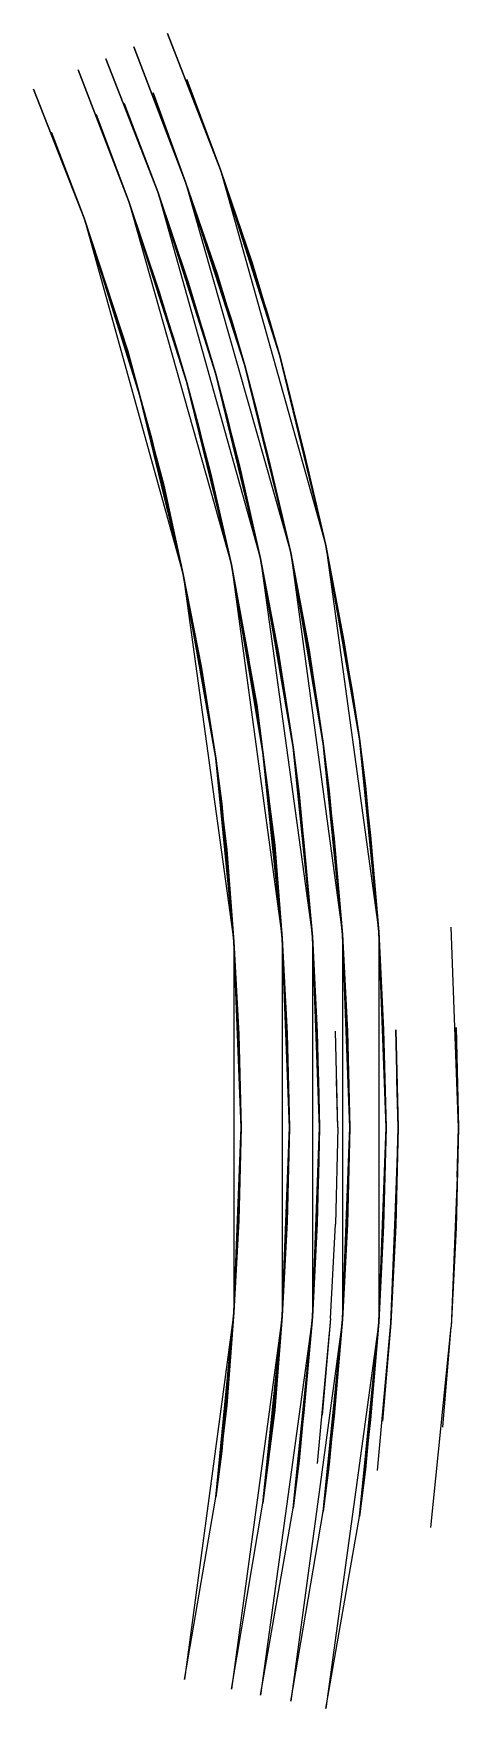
# Model space of a CAD drawing. Extents: x 20.8 to 24.3, y -4.8 to 9.1.
import ezdxf

# ---------------------------------------------------------------- set-up
doc = ezdxf.new("R2010")
doc.units = 0

msp = doc.modelspace()

# ---------------------------------------------------------------- linework, layer by layer
at = {"layer": 'Concrete bases'}
for points in [[(22.31, 7.93, 58.95), (22.69, 6.77, 57.58), (22.31, 7.93, 56.77), (21.87, 9.06, 57.58)], [(22.02, 7.83, 58.95), (22.4, 6.69, 57.58), (22.02, 7.83, 56.77), (21.59, 8.95, 57.58)], [(22.02, 7.83, 58.95), (22.4, 6.69, 57.58), (22.02, 7.83, 56.77), (21.59, 8.95, 57.58)], [(21.55, 7.67, 58.95), (21.92, 6.54, 57.58), (21.55, 7.67, 56.77), (21.13, 8.76, 57.58)], [(21.55, 7.67, 58.95), (21.92, 6.54, 57.58), (21.55, 7.67, 56.77), (21.13, 8.76, 57.58)], [(21.79, 7.75, 58.95), (22.16, 6.61, 57.58), (21.79, 7.75, 56.77), (21.36, 8.85, 57.58)], [(21.79, 7.75, 58.95), (22.16, 6.61, 57.58), (21.79, 7.75, 56.77), (21.36, 8.85, 57.58)], [(21.18, 7.53, 58.95), (21.54, 6.43, 57.58), (21.18, 7.53, 56.77), (20.76, 8.6, 57.58)], [(22.31, 7.93, 56.77), (22.57, 7.16, 56.22), (22.31, 7.93, 55.67), (22.03, 8.68, 56.22)], [(22.31, 7.93, 55.67), (22.57, 7.16, 55.13), (22.31, 7.93, 54.58), (22.03, 8.68, 55.13)], [(22.31, 7.93, 54.58), (22.57, 7.16, 54.04), (22.31, 7.93, 53.49), (22.03, 8.68, 54.04)], [(21.79, 7.75, 56.77), (22.04, 7, 56.22), (21.79, 7.75, 55.67), (21.51, 8.48, 56.22)], [(21.79, 7.75, 56.77), (22.04, 7, 56.22), (21.79, 7.75, 55.67), (21.51, 8.48, 56.22)], [(21.79, 7.75, 55.67), (22.04, 7, 55.13), (21.79, 7.75, 54.58), (21.51, 8.48, 55.13)], [(21.79, 7.75, 55.67), (22.04, 7, 55.13), (21.79, 7.75, 54.58), (21.51, 8.48, 55.13)], [(21.79, 7.75, 54.58), (22.04, 7, 54.04), (21.79, 7.75, 53.49), (21.51, 8.48, 54.04)], [(21.79, 7.75, 54.58), (22.04, 7, 54.04), (21.79, 7.75, 53.49), (21.51, 8.48, 54.04)], [(22.02, 7.83, 56.77), (22.28, 7.07, 56.22), (22.02, 7.83, 55.67), (21.75, 8.57, 56.22)], [(22.02, 7.83, 56.77), (22.28, 7.07, 56.22), (22.02, 7.83, 55.67), (21.75, 8.57, 56.22)], [(22.02, 7.83, 55.67), (22.28, 7.07, 55.13), (22.02, 7.83, 54.58), (21.75, 8.57, 55.13)], [(22.02, 7.83, 55.67), (22.28, 7.07, 55.13), (22.02, 7.83, 54.58), (21.75, 8.57, 55.13)], [(22.02, 7.83, 54.58), (22.28, 7.07, 54.04), (22.02, 7.83, 53.49), (21.75, 8.57, 54.04)], [(22.02, 7.83, 54.58), (22.28, 7.07, 54.04), (22.02, 7.83, 53.49), (21.75, 8.57, 54.04)], [(21.55, 7.67, 56.77), (21.8, 6.92, 56.22), (21.55, 7.67, 55.67), (21.28, 8.39, 56.22)], [(21.55, 7.67, 56.77), (21.8, 6.92, 56.22), (21.55, 7.67, 55.67), (21.28, 8.39, 56.22)], [(21.55, 7.67, 55.67), (21.8, 6.92, 55.13), (21.55, 7.67, 54.58), (21.28, 8.39, 55.13)], [(21.55, 7.67, 55.67), (21.8, 6.92, 55.13), (21.55, 7.67, 54.58), (21.28, 8.39, 55.13)], [(21.55, 7.67, 54.58), (21.8, 6.92, 54.04), (21.55, 7.67, 53.49), (21.28, 8.39, 54.04)], [(21.55, 7.67, 54.58), (21.8, 6.92, 54.04), (21.55, 7.67, 53.49), (21.28, 8.39, 54.04)], [(21.18, 7.53, 56.77), (21.42, 6.8, 56.22), (21.18, 7.53, 55.67), (20.91, 8.24, 56.22)], [(21.18, 7.53, 55.67), (21.42, 6.8, 55.13), (21.18, 7.53, 54.58), (20.91, 8.24, 55.13)], [(21.18, 7.53, 54.58), (21.42, 6.8, 54.04), (21.18, 7.53, 53.49), (20.91, 8.24, 54.04)], [(22.31, 7.93, 56.77), (22.69, 6.77, 57.58), (22.8, 6.39, 57.13), (22.57, 7.16, 56.22)], [(22.31, 7.93, 58.95), (23.18, 4.82, 58.95), (22.8, 6.39, 57.86)], [(22.31, 7.93, 58.95), (22.8, 6.39, 57.86), (22.69, 6.77, 57.58)], [(22.57, 7.16, 56.22), (22.8, 6.39, 55.67), (22.57, 7.16, 55.13), (22.31, 7.93, 55.67)], [(22.57, 7.16, 55.13), (22.8, 6.39, 54.58), (22.57, 7.16, 54.04), (22.31, 7.93, 54.58)], [(22.57, 7.16, 54.04), (22.8, 6.39, 53.49), (22.57, 7.16, 52.94), (22.31, 7.93, 53.49)], [(22.02, 7.83, 56.77), (22.4, 6.69, 57.58), (22.51, 6.31, 57.13), (22.28, 7.07, 56.22)], [(22.02, 7.83, 56.77), (22.4, 6.69, 57.58), (22.51, 6.31, 57.13), (22.28, 7.07, 56.22)], [(22.02, 7.83, 58.95), (22.89, 4.76, 58.95), (22.51, 6.31, 57.86)], [(22.02, 7.83, 58.95), (22.89, 4.76, 58.95), (22.51, 6.31, 57.86)], [(22.02, 7.83, 58.95), (22.51, 6.31, 57.86), (22.4, 6.69, 57.58)], [(22.02, 7.83, 58.95), (22.51, 6.31, 57.86), (22.4, 6.69, 57.58)], [(22.28, 7.07, 56.22), (22.51, 6.31, 55.67), (22.28, 7.07, 55.13), (22.02, 7.83, 55.67)], [(22.28, 7.07, 56.22), (22.51, 6.31, 55.67), (22.28, 7.07, 55.13), (22.02, 7.83, 55.67)], [(22.28, 7.07, 55.13), (22.51, 6.31, 54.58), (22.28, 7.07, 54.04), (22.02, 7.83, 54.58)], [(22.28, 7.07, 55.13), (22.51, 6.31, 54.58), (22.28, 7.07, 54.04), (22.02, 7.83, 54.58)], [(22.28, 7.07, 54.04), (22.51, 6.31, 53.49), (22.28, 7.07, 52.94), (22.02, 7.83, 53.49)], [(22.28, 7.07, 54.04), (22.51, 6.31, 53.49), (22.28, 7.07, 52.94), (22.02, 7.83, 53.49)], [(21.55, 7.67, 56.77), (21.92, 6.54, 57.58), (22.03, 6.17, 57.13), (21.8, 6.92, 56.22)], [(21.55, 7.67, 56.77), (21.92, 6.54, 57.58), (22.03, 6.17, 57.13), (21.8, 6.92, 56.22)], [(21.55, 7.67, 58.95), (22.4, 4.66, 58.95), (22.03, 6.17, 57.86)], [(21.55, 7.67, 58.95), (22.4, 4.66, 58.95), (22.03, 6.17, 57.86)], [(21.55, 7.67, 58.95), (22.03, 6.17, 57.86), (21.92, 6.54, 57.58)], [(21.55, 7.67, 58.95), (22.03, 6.17, 57.86), (21.92, 6.54, 57.58)], [(21.8, 6.92, 56.22), (22.03, 6.17, 55.67), (21.8, 6.92, 55.13), (21.55, 7.67, 55.67)], [(21.8, 6.92, 56.22), (22.03, 6.17, 55.67), (21.8, 6.92, 55.13), (21.55, 7.67, 55.67)], [(21.8, 6.92, 55.13), (22.03, 6.17, 54.58), (21.8, 6.92, 54.04), (21.55, 7.67, 54.58)], [(21.8, 6.92, 55.13), (22.03, 6.17, 54.58), (21.8, 6.92, 54.04), (21.55, 7.67, 54.58)], [(21.8, 6.92, 54.04), (22.03, 6.17, 53.49), (21.8, 6.92, 52.94), (21.55, 7.67, 53.49)], [(21.8, 6.92, 54.04), (22.03, 6.17, 53.49), (21.8, 6.92, 52.94), (21.55, 7.67, 53.49)], [(21.79, 7.75, 56.77), (22.16, 6.61, 57.58), (22.27, 6.24, 57.13), (22.04, 7, 56.22)], [(21.79, 7.75, 56.77), (22.16, 6.61, 57.58), (22.27, 6.24, 57.13), (22.04, 7, 56.22)], [(21.79, 7.75, 58.95), (22.64, 4.71, 58.95), (22.27, 6.24, 57.86)], [(21.79, 7.75, 58.95), (22.64, 4.71, 58.95), (22.27, 6.24, 57.86)], [(21.79, 7.75, 58.95), (22.27, 6.24, 57.86), (22.16, 6.61, 57.58)], [(21.79, 7.75, 58.95), (22.27, 6.24, 57.86), (22.16, 6.61, 57.58)], [(22.04, 7, 56.22), (22.27, 6.24, 55.67), (22.04, 7, 55.13), (21.79, 7.75, 55.67)], [(22.04, 7, 56.22), (22.27, 6.24, 55.67), (22.04, 7, 55.13), (21.79, 7.75, 55.67)], [(22.04, 7, 55.13), (22.27, 6.24, 54.58), (22.04, 7, 54.04), (21.79, 7.75, 54.58)], [(22.04, 7, 55.13), (22.27, 6.24, 54.58), (22.04, 7, 54.04), (21.79, 7.75, 54.58)], [(22.04, 7, 54.04), (22.27, 6.24, 53.49), (22.04, 7, 52.94), (21.79, 7.75, 53.49)], [(22.04, 7, 54.04), (22.27, 6.24, 53.49), (22.04, 7, 52.94), (21.79, 7.75, 53.49)], [(21.18, 7.53, 56.77), (21.54, 6.43, 57.58), (21.64, 6.06, 57.13), (21.42, 6.8, 56.22)], [(21.18, 7.53, 58.95), (22, 4.58, 58.95), (21.64, 6.06, 57.86)], [(21.18, 7.53, 58.95), (21.64, 6.06, 57.86), (21.54, 6.43, 57.58)], [(21.42, 6.8, 56.22), (21.64, 6.06, 55.67), (21.42, 6.8, 55.13), (21.18, 7.53, 55.67)], [(21.42, 6.8, 55.13), (21.64, 6.06, 54.58), (21.42, 6.8, 54.04), (21.18, 7.53, 54.58)], [(21.42, 6.8, 54.04), (21.64, 6.06, 53.49), (21.42, 6.8, 52.94), (21.18, 7.53, 53.49)], [(22.57, 7.16, 56.22), (22.8, 6.39, 57.13), (23, 5.6, 56.22), (22.8, 6.39, 55.67)], [(22.8, 6.39, 55.67), (23, 5.6, 55.13), (22.8, 6.39, 54.58), (22.57, 7.16, 55.13)], [(22.8, 6.39, 54.58), (23, 5.6, 54.04), (22.8, 6.39, 53.49), (22.57, 7.16, 54.04)], [(22.04, 7, 56.22), (22.27, 6.24, 57.13), (22.47, 5.47, 56.22), (22.27, 6.24, 55.67)], [(22.04, 7, 56.22), (22.27, 6.24, 57.13), (22.47, 5.47, 56.22), (22.27, 6.24, 55.67)], [(22.27, 6.24, 55.67), (22.47, 5.47, 55.13), (22.27, 6.24, 54.58), (22.04, 7, 55.13)], [(22.27, 6.24, 55.67), (22.47, 5.47, 55.13), (22.27, 6.24, 54.58), (22.04, 7, 55.13)], [(22.27, 6.24, 54.58), (22.47, 5.47, 54.04), (22.27, 6.24, 53.49), (22.04, 7, 54.04)], [(22.27, 6.24, 54.58), (22.47, 5.47, 54.04), (22.27, 6.24, 53.49), (22.04, 7, 54.04)], [(22.28, 7.07, 56.22), (22.51, 6.31, 57.13), (22.71, 5.53, 56.22), (22.51, 6.31, 55.67)], [(22.28, 7.07, 56.22), (22.51, 6.31, 57.13), (22.71, 5.53, 56.22), (22.51, 6.31, 55.67)], [(22.51, 6.31, 55.67), (22.71, 5.53, 55.13), (22.51, 6.31, 54.58), (22.28, 7.07, 55.13)], [(22.51, 6.31, 55.67), (22.71, 5.53, 55.13), (22.51, 6.31, 54.58), (22.28, 7.07, 55.13)], [(22.51, 6.31, 54.58), (22.71, 5.53, 54.04), (22.51, 6.31, 53.49), (22.28, 7.07, 54.04)], [(22.51, 6.31, 54.58), (22.71, 5.53, 54.04), (22.51, 6.31, 53.49), (22.28, 7.07, 54.04)], [(21.42, 6.8, 56.22), (21.64, 6.06, 57.13), (21.84, 5.32, 56.22), (21.64, 6.06, 55.67)], [(21.64, 6.06, 55.67), (21.84, 5.32, 55.13), (21.64, 6.06, 54.58), (21.42, 6.8, 55.13)], [(21.64, 6.06, 54.58), (21.84, 5.32, 54.04), (21.64, 6.06, 53.49), (21.42, 6.8, 54.04)], [(21.8, 6.92, 56.22), (22.03, 6.17, 57.13), (22.23, 5.41, 56.22), (22.03, 6.17, 55.67)], [(21.8, 6.92, 56.22), (22.03, 6.17, 57.13), (22.23, 5.41, 56.22), (22.03, 6.17, 55.67)], [(22.03, 6.17, 55.67), (22.23, 5.41, 55.13), (22.03, 6.17, 54.58), (21.8, 6.92, 55.13)], [(22.03, 6.17, 55.67), (22.23, 5.41, 55.13), (22.03, 6.17, 54.58), (21.8, 6.92, 55.13)], [(22.03, 6.17, 54.58), (22.23, 5.41, 54.04), (22.03, 6.17, 53.49), (21.8, 6.92, 54.04)], [(22.03, 6.17, 54.58), (22.23, 5.41, 54.04), (22.03, 6.17, 53.49), (21.8, 6.92, 54.04)], [(22.4, 6.69, 57.58), (22.51, 6.31, 57.86), (22.61, 5.93, 57.58), (22.51, 6.31, 57.13)], [(22.4, 6.69, 57.58), (22.51, 6.31, 57.86), (22.61, 5.93, 57.58), (22.51, 6.31, 57.13)], [(22.69, 6.77, 57.58), (22.8, 6.39, 57.86), (22.9, 6, 57.58), (22.8, 6.39, 57.13)], [(21.92, 6.54, 57.58), (22.03, 6.17, 57.86), (22.13, 5.8, 57.58), (22.03, 6.17, 57.13)], [(21.92, 6.54, 57.58), (22.03, 6.17, 57.86), (22.13, 5.8, 57.58), (22.03, 6.17, 57.13)], [(22.16, 6.61, 57.58), (22.27, 6.24, 57.86), (22.37, 5.86, 57.58), (22.27, 6.24, 57.13)], [(22.16, 6.61, 57.58), (22.27, 6.24, 57.86), (22.37, 5.86, 57.58), (22.27, 6.24, 57.13)], [(21.54, 6.43, 57.58), (21.64, 6.06, 57.86), (21.74, 5.7, 57.58), (21.64, 6.06, 57.13)], [(22.8, 6.39, 57.13), (22.9, 6, 57.58), (23.18, 4.82, 56.77), (23, 5.6, 56.22)], [(23.18, 4.82, 58.95), (22.9, 6, 57.58), (22.8, 6.39, 57.86)], [(23, 5.6, 56.22), (23.18, 4.82, 55.67), (23, 5.6, 55.13), (22.8, 6.39, 55.67)], [(23, 5.6, 55.13), (23.18, 4.82, 54.58), (23, 5.6, 54.04), (22.8, 6.39, 54.58)], [(23, 5.6, 54.04), (23.18, 4.82, 53.49), (23, 5.6, 52.94), (22.8, 6.39, 53.49)], [(22.51, 6.31, 57.13), (22.61, 5.93, 57.58), (22.89, 4.76, 56.77), (22.71, 5.53, 56.22)], [(22.51, 6.31, 57.13), (22.61, 5.93, 57.58), (22.89, 4.76, 56.77), (22.71, 5.53, 56.22)], [(22.89, 4.76, 58.95), (22.61, 5.93, 57.58), (22.51, 6.31, 57.86)], [(22.89, 4.76, 58.95), (22.61, 5.93, 57.58), (22.51, 6.31, 57.86)], [(22.71, 5.53, 56.22), (22.89, 4.76, 55.67), (22.71, 5.53, 55.13), (22.51, 6.31, 55.67)], [(22.71, 5.53, 56.22), (22.89, 4.76, 55.67), (22.71, 5.53, 55.13), (22.51, 6.31, 55.67)], [(22.71, 5.53, 55.13), (22.89, 4.76, 54.58), (22.71, 5.53, 54.04), (22.51, 6.31, 54.58)], [(22.71, 5.53, 55.13), (22.89, 4.76, 54.58), (22.71, 5.53, 54.04), (22.51, 6.31, 54.58)], [(22.71, 5.53, 54.04), (22.89, 4.76, 53.49), (22.71, 5.53, 52.94), (22.51, 6.31, 53.49)], [(22.71, 5.53, 54.04), (22.89, 4.76, 53.49), (22.71, 5.53, 52.94), (22.51, 6.31, 53.49)], [(22.03, 6.17, 57.13), (22.13, 5.8, 57.58), (22.4, 4.66, 56.77), (22.23, 5.41, 56.22)], [(22.03, 6.17, 57.13), (22.13, 5.8, 57.58), (22.4, 4.66, 56.77), (22.23, 5.41, 56.22)], [(22.4, 4.66, 58.95), (22.13, 5.8, 57.58), (22.03, 6.17, 57.86)], [(22.4, 4.66, 58.95), (22.13, 5.8, 57.58), (22.03, 6.17, 57.86)], [(22.23, 5.41, 56.22), (22.4, 4.66, 55.67), (22.23, 5.41, 55.13), (22.03, 6.17, 55.67)], [(22.23, 5.41, 56.22), (22.4, 4.66, 55.67), (22.23, 5.41, 55.13), (22.03, 6.17, 55.67)], [(22.23, 5.41, 55.13), (22.4, 4.66, 54.58), (22.23, 5.41, 54.04), (22.03, 6.17, 54.58)], [(22.23, 5.41, 55.13), (22.4, 4.66, 54.58), (22.23, 5.41, 54.04), (22.03, 6.17, 54.58)], [(22.23, 5.41, 54.04), (22.4, 4.66, 53.49), (22.23, 5.41, 52.94), (22.03, 6.17, 53.49)], [(22.23, 5.41, 54.04), (22.4, 4.66, 53.49), (22.23, 5.41, 52.94), (22.03, 6.17, 53.49)], [(22.27, 6.24, 57.13), (22.37, 5.86, 57.58), (22.64, 4.71, 56.77), (22.47, 5.47, 56.22)], [(22.27, 6.24, 57.13), (22.37, 5.86, 57.58), (22.64, 4.71, 56.77), (22.47, 5.47, 56.22)], [(22.64, 4.71, 58.95), (22.37, 5.86, 57.58), (22.27, 6.24, 57.86)], [(22.64, 4.71, 58.95), (22.37, 5.86, 57.58), (22.27, 6.24, 57.86)], [(22.47, 5.47, 56.22), (22.64, 4.71, 55.67), (22.47, 5.47, 55.13), (22.27, 6.24, 55.67)], [(22.47, 5.47, 56.22), (22.64, 4.71, 55.67), (22.47, 5.47, 55.13), (22.27, 6.24, 55.67)], [(22.47, 5.47, 55.13), (22.64, 4.71, 54.58), (22.47, 5.47, 54.04), (22.27, 6.24, 54.58)], [(22.47, 5.47, 55.13), (22.64, 4.71, 54.58), (22.47, 5.47, 54.04), (22.27, 6.24, 54.58)], [(22.47, 5.47, 54.04), (22.64, 4.71, 53.49), (22.47, 5.47, 52.94), (22.27, 6.24, 53.49)], [(22.47, 5.47, 54.04), (22.64, 4.71, 53.49), (22.47, 5.47, 52.94), (22.27, 6.24, 53.49)], [(21.64, 6.06, 57.13), (21.74, 5.7, 57.58), (22, 4.58, 56.77), (21.84, 5.32, 56.22)], [(22, 4.58, 58.95), (21.74, 5.7, 57.58), (21.64, 6.06, 57.86)], [(21.84, 5.32, 56.22), (22, 4.58, 55.67), (21.84, 5.32, 55.13), (21.64, 6.06, 55.67)], [(21.84, 5.32, 55.13), (22, 4.58, 54.58), (21.84, 5.32, 54.04), (21.64, 6.06, 54.58)], [(21.84, 5.32, 54.04), (22, 4.58, 53.49), (21.84, 5.32, 52.94), (21.64, 6.06, 53.49)], [(23.18, 4.82, 58.95), (23.4, 3.62, 57.58), (23.18, 4.82, 56.77), (22.9, 6, 57.58)], [(22.64, 4.71, 58.95), (22.85, 3.54, 57.58), (22.64, 4.71, 56.77), (22.37, 5.86, 57.58)], [(22.64, 4.71, 58.95), (22.85, 3.54, 57.58), (22.64, 4.71, 56.77), (22.37, 5.86, 57.58)], [(22.89, 4.76, 58.95), (23.1, 3.57, 57.58), (22.89, 4.76, 56.77), (22.61, 5.93, 57.58)], [(22.89, 4.76, 58.95), (23.1, 3.57, 57.58), (22.89, 4.76, 56.77), (22.61, 5.93, 57.58)], [(22, 4.58, 58.95), (22.21, 3.44, 57.58), (22, 4.58, 56.77), (21.74, 5.7, 57.58)], [(22.4, 4.66, 58.95), (22.61, 3.5, 57.58), (22.4, 4.66, 56.77), (22.13, 5.8, 57.58)], [(22.4, 4.66, 58.95), (22.61, 3.5, 57.58), (22.4, 4.66, 56.77), (22.13, 5.8, 57.58)], [(23.18, 4.82, 56.77), (23.33, 4.03, 56.22), (23.18, 4.82, 55.67), (23, 5.6, 56.22)], [(23.18, 4.82, 55.67), (23.33, 4.03, 55.13), (23.18, 4.82, 54.58), (23, 5.6, 55.13)], [(23.18, 4.82, 54.58), (23.33, 4.03, 54.04), (23.18, 4.82, 53.49), (23, 5.6, 54.04)], [(22.4, 4.66, 56.77), (22.54, 3.89, 56.22), (22.4, 4.66, 55.67), (22.23, 5.41, 56.22)], [(22.4, 4.66, 56.77), (22.54, 3.89, 56.22), (22.4, 4.66, 55.67), (22.23, 5.41, 56.22)], [(22.4, 4.66, 55.67), (22.54, 3.89, 55.13), (22.4, 4.66, 54.58), (22.23, 5.41, 55.13)], [(22.4, 4.66, 55.67), (22.54, 3.89, 55.13), (22.4, 4.66, 54.58), (22.23, 5.41, 55.13)], [(22.4, 4.66, 54.58), (22.54, 3.89, 54.04), (22.4, 4.66, 53.49), (22.23, 5.41, 54.04)], [(22.4, 4.66, 54.58), (22.54, 3.89, 54.04), (22.4, 4.66, 53.49), (22.23, 5.41, 54.04)], [(22.64, 4.71, 56.77), (22.79, 3.93, 56.22), (22.64, 4.71, 55.67), (22.47, 5.47, 56.22)], [(22.64, 4.71, 56.77), (22.79, 3.93, 56.22), (22.64, 4.71, 55.67), (22.47, 5.47, 56.22)], [(22.64, 4.71, 55.67), (22.79, 3.93, 55.13), (22.64, 4.71, 54.58), (22.47, 5.47, 55.13)], [(22.64, 4.71, 55.67), (22.79, 3.93, 55.13), (22.64, 4.71, 54.58), (22.47, 5.47, 55.13)], [(22.64, 4.71, 54.58), (22.79, 3.93, 54.04), (22.64, 4.71, 53.49), (22.47, 5.47, 54.04)], [(22.64, 4.71, 54.58), (22.79, 3.93, 54.04), (22.64, 4.71, 53.49), (22.47, 5.47, 54.04)], [(22.89, 4.76, 56.77), (23.04, 3.97, 56.22), (22.89, 4.76, 55.67), (22.71, 5.53, 56.22)], [(22.89, 4.76, 56.77), (23.04, 3.97, 56.22), (22.89, 4.76, 55.67), (22.71, 5.53, 56.22)], [(22.89, 4.76, 55.67), (23.04, 3.97, 55.13), (22.89, 4.76, 54.58), (22.71, 5.53, 55.13)], [(22.89, 4.76, 55.67), (23.04, 3.97, 55.13), (22.89, 4.76, 54.58), (22.71, 5.53, 55.13)], [(22.89, 4.76, 54.58), (23.04, 3.97, 54.04), (22.89, 4.76, 53.49), (22.71, 5.53, 54.04)], [(22.89, 4.76, 54.58), (23.04, 3.97, 54.04), (22.89, 4.76, 53.49), (22.71, 5.53, 54.04)], [(22, 4.58, 56.77), (22.15, 3.82, 56.22), (22, 4.58, 55.67), (21.84, 5.32, 56.22)], [(22, 4.58, 55.67), (22.15, 3.82, 55.13), (22, 4.58, 54.58), (21.84, 5.32, 55.13)], [(22, 4.58, 54.58), (22.15, 3.82, 54.04), (22, 4.58, 53.49), (21.84, 5.32, 54.04)], [(22.89, 4.76, 58.95), (23.32, 1.6, 58.95), (23.16, 3.18, 57.86)], [(22.89, 4.76, 58.95), (23.32, 1.6, 58.95), (23.16, 3.18, 57.86)], [(22.89, 4.76, 58.95), (23.16, 3.18, 57.86), (23.1, 3.57, 57.58)], [(22.89, 4.76, 58.95), (23.16, 3.18, 57.86), (23.1, 3.57, 57.58)], [(23.1, 3.57, 57.58), (23.16, 3.18, 57.13), (23.04, 3.97, 56.22), (22.89, 4.76, 56.77)], [(23.1, 3.57, 57.58), (23.16, 3.18, 57.13), (23.04, 3.97, 56.22), (22.89, 4.76, 56.77)], [(23.04, 3.97, 56.22), (23.16, 3.18, 55.67), (23.04, 3.97, 55.13), (22.89, 4.76, 55.67)], [(23.04, 3.97, 56.22), (23.16, 3.18, 55.67), (23.04, 3.97, 55.13), (22.89, 4.76, 55.67)], [(23.04, 3.97, 55.13), (23.16, 3.18, 54.58), (23.04, 3.97, 54.04), (22.89, 4.76, 54.58)], [(23.04, 3.97, 55.13), (23.16, 3.18, 54.58), (23.04, 3.97, 54.04), (22.89, 4.76, 54.58)], [(23.18, 4.82, 58.95), (23.62, 1.62, 58.95), (23.46, 3.22, 57.86)], [(23.18, 4.82, 58.95), (23.46, 3.22, 57.86), (23.4, 3.62, 57.58)], [(23.4, 3.62, 57.58), (23.46, 3.22, 57.13), (23.33, 4.03, 56.22), (23.18, 4.82, 56.77)], [(23.33, 4.03, 56.22), (23.46, 3.22, 55.67), (23.33, 4.03, 55.13), (23.18, 4.82, 55.67)], [(23.33, 4.03, 55.13), (23.46, 3.22, 54.58), (23.33, 4.03, 54.04), (23.18, 4.82, 54.58)], [(22, 4.58, 58.95), (22.42, 1.54, 58.95), (22.27, 3.06, 57.86)], [(22, 4.58, 58.95), (22.27, 3.06, 57.86), (22.21, 3.44, 57.58)], [(22.21, 3.44, 57.58), (22.27, 3.06, 57.13), (22.15, 3.82, 56.22), (22, 4.58, 56.77)], [(22.15, 3.82, 56.22), (22.27, 3.06, 55.67), (22.15, 3.82, 55.13), (22, 4.58, 55.67)], [(22.15, 3.82, 55.13), (22.27, 3.06, 54.58), (22.15, 3.82, 54.04), (22, 4.58, 54.58)], [(22.4, 4.66, 58.95), (22.82, 1.57, 58.95), (22.66, 3.11, 57.86)], [(22.4, 4.66, 58.95), (22.82, 1.57, 58.95), (22.66, 3.11, 57.86)], [(22.4, 4.66, 58.95), (22.66, 3.11, 57.86), (22.61, 3.5, 57.58)], [(22.4, 4.66, 58.95), (22.66, 3.11, 57.86), (22.61, 3.5, 57.58)], [(22.61, 3.5, 57.58), (22.66, 3.11, 57.13), (22.54, 3.89, 56.22), (22.4, 4.66, 56.77)], [(22.61, 3.5, 57.58), (22.66, 3.11, 57.13), (22.54, 3.89, 56.22), (22.4, 4.66, 56.77)], [(22.54, 3.89, 56.22), (22.66, 3.11, 55.67), (22.54, 3.89, 55.13), (22.4, 4.66, 55.67)], [(22.54, 3.89, 56.22), (22.66, 3.11, 55.67), (22.54, 3.89, 55.13), (22.4, 4.66, 55.67)], [(22.54, 3.89, 55.13), (22.66, 3.11, 54.58), (22.54, 3.89, 54.04), (22.4, 4.66, 54.58)], [(22.54, 3.89, 55.13), (22.66, 3.11, 54.58), (22.54, 3.89, 54.04), (22.4, 4.66, 54.58)], [(22.64, 4.71, 58.95), (23.07, 1.58, 58.95), (22.91, 3.15, 57.86)], [(22.64, 4.71, 58.95), (23.07, 1.58, 58.95), (22.91, 3.15, 57.86)], [(22.64, 4.71, 58.95), (22.91, 3.15, 57.86), (22.85, 3.54, 57.58)], [(22.64, 4.71, 58.95), (22.91, 3.15, 57.86), (22.85, 3.54, 57.58)], [(22.85, 3.54, 57.58), (22.91, 3.15, 57.13), (22.79, 3.93, 56.22), (22.64, 4.71, 56.77)], [(22.85, 3.54, 57.58), (22.91, 3.15, 57.13), (22.79, 3.93, 56.22), (22.64, 4.71, 56.77)], [(22.79, 3.93, 56.22), (22.91, 3.15, 55.67), (22.79, 3.93, 55.13), (22.64, 4.71, 55.67)], [(22.79, 3.93, 56.22), (22.91, 3.15, 55.67), (22.79, 3.93, 55.13), (22.64, 4.71, 55.67)], [(22.79, 3.93, 55.13), (22.91, 3.15, 54.58), (22.79, 3.93, 54.04), (22.64, 4.71, 54.58)], [(22.79, 3.93, 55.13), (22.91, 3.15, 54.58), (22.79, 3.93, 54.04), (22.64, 4.71, 54.58)], [(23.33, 4.03, 56.22), (23.46, 3.22, 57.13), (23.55, 2.42, 56.22), (23.46, 3.22, 55.67)], [(23.46, 3.22, 55.67), (23.55, 2.42, 55.13), (23.46, 3.22, 54.58), (23.33, 4.03, 55.13)], [(23.46, 3.22, 54.58), (23.55, 2.42, 54.04), (23.46, 3.22, 53.49), (23.33, 4.03, 54.04)], [(22.54, 3.89, 56.22), (22.66, 3.11, 57.13), (22.76, 2.34, 56.22), (22.66, 3.11, 55.67)], [(22.54, 3.89, 56.22), (22.66, 3.11, 57.13), (22.76, 2.34, 56.22), (22.66, 3.11, 55.67)], [(22.66, 3.11, 55.67), (22.76, 2.34, 55.13), (22.66, 3.11, 54.58), (22.54, 3.89, 55.13)], [(22.66, 3.11, 55.67), (22.76, 2.34, 55.13), (22.66, 3.11, 54.58), (22.54, 3.89, 55.13)], [(22.66, 3.11, 54.58), (22.76, 2.34, 54.04), (22.66, 3.11, 53.49), (22.54, 3.89, 54.04)], [(22.66, 3.11, 54.58), (22.76, 2.34, 54.04), (22.66, 3.11, 53.49), (22.54, 3.89, 54.04)], [(22.79, 3.93, 56.22), (22.91, 3.15, 57.13), (23, 2.36, 56.22), (22.91, 3.15, 55.67)], [(22.79, 3.93, 56.22), (22.91, 3.15, 57.13), (23, 2.36, 56.22), (22.91, 3.15, 55.67)], [(22.91, 3.15, 55.67), (23, 2.36, 55.13), (22.91, 3.15, 54.58), (22.79, 3.93, 55.13)], [(22.91, 3.15, 55.67), (23, 2.36, 55.13), (22.91, 3.15, 54.58), (22.79, 3.93, 55.13)], [(22.91, 3.15, 54.58), (23, 2.36, 54.04), (22.91, 3.15, 53.49), (22.79, 3.93, 54.04)], [(22.91, 3.15, 54.58), (23, 2.36, 54.04), (22.91, 3.15, 53.49), (22.79, 3.93, 54.04)], [(23.04, 3.97, 56.22), (23.16, 3.18, 57.13), (23.25, 2.39, 56.22), (23.16, 3.18, 55.67)], [(23.04, 3.97, 56.22), (23.16, 3.18, 57.13), (23.25, 2.39, 56.22), (23.16, 3.18, 55.67)], [(23.16, 3.18, 55.67), (23.25, 2.39, 55.13), (23.16, 3.18, 54.58), (23.04, 3.97, 55.13)], [(23.16, 3.18, 55.67), (23.25, 2.39, 55.13), (23.16, 3.18, 54.58), (23.04, 3.97, 55.13)], [(23.16, 3.18, 54.58), (23.25, 2.39, 54.04), (23.16, 3.18, 53.49), (23.04, 3.97, 54.04)], [(23.16, 3.18, 54.58), (23.25, 2.39, 54.04), (23.16, 3.18, 53.49), (23.04, 3.97, 54.04)], [(22.15, 3.82, 56.22), (22.27, 3.06, 57.13), (22.36, 2.3, 56.22), (22.27, 3.06, 55.67)], [(22.27, 3.06, 55.67), (22.36, 2.3, 55.13), (22.27, 3.06, 54.58), (22.15, 3.82, 55.13)], [(22.27, 3.06, 54.58), (22.36, 2.3, 54.04), (22.27, 3.06, 53.49), (22.15, 3.82, 54.04)], [(23.4, 3.62, 57.58), (23.46, 3.22, 57.86), (23.51, 2.83, 57.58), (23.46, 3.22, 57.13)], [(22.61, 3.5, 57.58), (22.66, 3.11, 57.86), (22.71, 2.73, 57.58), (22.66, 3.11, 57.13)], [(22.61, 3.5, 57.58), (22.66, 3.11, 57.86), (22.71, 2.73, 57.58), (22.66, 3.11, 57.13)], [(22.85, 3.54, 57.58), (22.91, 3.15, 57.86), (22.96, 2.76, 57.58), (22.91, 3.15, 57.13)], [(22.85, 3.54, 57.58), (22.91, 3.15, 57.86), (22.96, 2.76, 57.58), (22.91, 3.15, 57.13)], [(23.1, 3.57, 57.58), (23.16, 3.18, 57.86), (23.21, 2.79, 57.58), (23.16, 3.18, 57.13)], [(23.1, 3.57, 57.58), (23.16, 3.18, 57.86), (23.21, 2.79, 57.58), (23.16, 3.18, 57.13)], [(22.21, 3.44, 57.58), (22.27, 3.06, 57.86), (22.32, 2.68, 57.58), (22.27, 3.06, 57.13)], [(23.62, 1.62, 58.95), (23.51, 2.83, 57.58), (23.46, 3.22, 57.86)], [(23.46, 3.22, 57.13), (23.51, 2.83, 57.58), (23.62, 1.62, 56.77), (23.55, 2.42, 56.22)], [(23.55, 2.42, 56.22), (23.62, 1.62, 55.67), (23.55, 2.42, 55.13), (23.46, 3.22, 55.67)], [(23.55, 2.42, 55.13), (23.62, 1.62, 54.58), (23.55, 2.42, 54.04), (23.46, 3.22, 54.58)], [(23.55, 2.42, 54.04), (23.62, 1.62, 53.49), (23.55, 2.42, 52.94), (23.46, 3.22, 53.49)], [(22.42, 1.54, 58.95), (22.32, 2.68, 57.58), (22.27, 3.06, 57.86)], [(22.27, 3.06, 57.13), (22.32, 2.68, 57.58), (22.42, 1.54, 56.77), (22.36, 2.3, 56.22)], [(22.36, 2.3, 56.22), (22.42, 1.54, 55.67), (22.36, 2.3, 55.13), (22.27, 3.06, 55.67)], [(22.36, 2.3, 55.13), (22.42, 1.54, 54.58), (22.36, 2.3, 54.04), (22.27, 3.06, 54.58)], [(22.36, 2.3, 54.04), (22.42, 1.54, 53.49), (22.36, 2.3, 52.94), (22.27, 3.06, 53.49)], [(22.82, 1.57, 58.95), (22.71, 2.73, 57.58), (22.66, 3.11, 57.86)], [(22.82, 1.57, 58.95), (22.71, 2.73, 57.58), (22.66, 3.11, 57.86)], [(22.66, 3.11, 57.13), (22.71, 2.73, 57.58), (22.82, 1.57, 56.77), (22.76, 2.34, 56.22)], [(22.66, 3.11, 57.13), (22.71, 2.73, 57.58), (22.82, 1.57, 56.77), (22.76, 2.34, 56.22)], [(22.76, 2.34, 56.22), (22.82, 1.57, 55.67), (22.76, 2.34, 55.13), (22.66, 3.11, 55.67)], [(22.76, 2.34, 56.22), (22.82, 1.57, 55.67), (22.76, 2.34, 55.13), (22.66, 3.11, 55.67)], [(22.76, 2.34, 55.13), (22.82, 1.57, 54.58), (22.76, 2.34, 54.04), (22.66, 3.11, 54.58)], [(22.76, 2.34, 55.13), (22.82, 1.57, 54.58), (22.76, 2.34, 54.04), (22.66, 3.11, 54.58)], [(22.76, 2.34, 54.04), (22.82, 1.57, 53.49), (22.76, 2.34, 52.94), (22.66, 3.11, 53.49)], [(22.76, 2.34, 54.04), (22.82, 1.57, 53.49), (22.76, 2.34, 52.94), (22.66, 3.11, 53.49)], [(23.07, 1.58, 58.95), (22.96, 2.76, 57.58), (22.91, 3.15, 57.86)], [(23.07, 1.58, 58.95), (22.96, 2.76, 57.58), (22.91, 3.15, 57.86)], [(22.91, 3.15, 57.13), (22.96, 2.76, 57.58), (23.07, 1.58, 56.77), (23, 2.36, 56.22)], [(22.91, 3.15, 57.13), (22.96, 2.76, 57.58), (23.07, 1.58, 56.77), (23, 2.36, 56.22)], [(23, 2.36, 56.22), (23.07, 1.58, 55.67), (23, 2.36, 55.13), (22.91, 3.15, 55.67)], [(23, 2.36, 56.22), (23.07, 1.58, 55.67), (23, 2.36, 55.13), (22.91, 3.15, 55.67)], [(23, 2.36, 55.13), (23.07, 1.58, 54.58), (23, 2.36, 54.04), (22.91, 3.15, 54.58)], [(23, 2.36, 55.13), (23.07, 1.58, 54.58), (23, 2.36, 54.04), (22.91, 3.15, 54.58)], [(23, 2.36, 54.04), (23.07, 1.58, 53.49), (23, 2.36, 52.94), (22.91, 3.15, 53.49)], [(23, 2.36, 54.04), (23.07, 1.58, 53.49), (23, 2.36, 52.94), (22.91, 3.15, 53.49)], [(23.32, 1.6, 58.95), (23.21, 2.79, 57.58), (23.16, 3.18, 57.86)], [(23.32, 1.6, 58.95), (23.21, 2.79, 57.58), (23.16, 3.18, 57.86)], [(23.16, 3.18, 57.13), (23.21, 2.79, 57.58), (23.32, 1.6, 56.77), (23.25, 2.39, 56.22)], [(23.16, 3.18, 57.13), (23.21, 2.79, 57.58), (23.32, 1.6, 56.77), (23.25, 2.39, 56.22)], [(23.25, 2.39, 56.22), (23.32, 1.6, 55.67), (23.25, 2.39, 55.13), (23.16, 3.18, 55.67)], [(23.25, 2.39, 56.22), (23.32, 1.6, 55.67), (23.25, 2.39, 55.13), (23.16, 3.18, 55.67)], [(23.25, 2.39, 55.13), (23.32, 1.6, 54.58), (23.25, 2.39, 54.04), (23.16, 3.18, 54.58)], [(23.25, 2.39, 55.13), (23.32, 1.6, 54.58), (23.25, 2.39, 54.04), (23.16, 3.18, 54.58)], [(23.25, 2.39, 54.04), (23.32, 1.6, 53.49), (23.25, 2.39, 52.94), (23.16, 3.18, 53.49)], [(23.25, 2.39, 54.04), (23.32, 1.6, 53.49), (23.25, 2.39, 52.94), (23.16, 3.18, 53.49)], [(23.32, 1.6, 58.95), (23.37, 0.4, 57.58), (23.32, 1.6, 56.77), (23.21, 2.79, 57.58)], [(23.32, 1.6, 58.95), (23.37, 0.4, 57.58), (23.32, 1.6, 56.77), (23.21, 2.79, 57.58)], [(23.62, 1.62, 58.95), (23.67, 0.4, 57.58), (23.62, 1.62, 56.77), (23.51, 2.83, 57.58)], [(22.42, 1.54, 58.95), (22.47, 0.38, 57.58), (22.42, 1.54, 56.77), (22.32, 2.68, 57.58)], [(22.82, 1.57, 58.95), (22.87, 0.39, 57.58), (22.82, 1.57, 56.77), (22.71, 2.73, 57.58)], [(22.82, 1.57, 58.95), (22.87, 0.39, 57.58), (22.82, 1.57, 56.77), (22.71, 2.73, 57.58)], [(23.07, 1.58, 58.95), (23.12, 0.39, 57.58), (23.07, 1.58, 56.77), (22.96, 2.76, 57.58)], [(23.07, 1.58, 58.95), (23.12, 0.39, 57.58), (23.07, 1.58, 56.77), (22.96, 2.76, 57.58)], [(23.07, 1.58, 56.77), (23.11, 0.79, 56.22), (23.07, 1.58, 55.67), (23, 2.36, 56.22)], [(23.07, 1.58, 56.77), (23.11, 0.79, 56.22), (23.07, 1.58, 55.67), (23, 2.36, 56.22)], [(23.07, 1.58, 55.67), (23.11, 0.79, 55.13), (23.07, 1.58, 54.58), (23, 2.36, 55.13)], [(23.07, 1.58, 55.67), (23.11, 0.79, 55.13), (23.07, 1.58, 54.58), (23, 2.36, 55.13)], [(23.07, 1.58, 54.58), (23.11, 0.79, 54.04), (23.07, 1.58, 53.49), (23, 2.36, 54.04)], [(23.07, 1.58, 54.58), (23.11, 0.79, 54.04), (23.07, 1.58, 53.49), (23, 2.36, 54.04)], [(23.32, 1.6, 56.77), (23.36, 0.8, 56.22), (23.32, 1.6, 55.67), (23.25, 2.39, 56.22)], [(23.32, 1.6, 56.77), (23.36, 0.8, 56.22), (23.32, 1.6, 55.67), (23.25, 2.39, 56.22)], [(23.32, 1.6, 55.67), (23.36, 0.8, 55.13), (23.32, 1.6, 54.58), (23.25, 2.39, 55.13)], [(23.32, 1.6, 55.67), (23.36, 0.8, 55.13), (23.32, 1.6, 54.58), (23.25, 2.39, 55.13)], [(23.32, 1.6, 54.58), (23.36, 0.8, 54.04), (23.32, 1.6, 53.49), (23.25, 2.39, 54.04)], [(23.32, 1.6, 54.58), (23.36, 0.8, 54.04), (23.32, 1.6, 53.49), (23.25, 2.39, 54.04)], [(23.62, 1.62, 56.77), (23.66, 0.81, 56.22), (23.62, 1.62, 55.67), (23.55, 2.42, 56.22)], [(23.62, 1.62, 55.67), (23.66, 0.81, 55.13), (23.62, 1.62, 54.58), (23.55, 2.42, 55.13)], [(23.62, 1.62, 54.58), (23.66, 0.81, 54.04), (23.62, 1.62, 53.49), (23.55, 2.42, 54.04)], [(22.42, 1.54, 56.77), (22.46, 0.77, 56.22), (22.42, 1.54, 55.67), (22.36, 2.3, 56.22)], [(22.42, 1.54, 55.67), (22.46, 0.77, 55.13), (22.42, 1.54, 54.58), (22.36, 2.3, 55.13)], [(22.42, 1.54, 54.58), (22.46, 0.77, 54.04), (22.42, 1.54, 53.49), (22.36, 2.3, 54.04)], [(22.82, 1.57, 56.77), (22.86, 0.78, 56.22), (22.82, 1.57, 55.67), (22.76, 2.34, 56.22)], [(22.82, 1.57, 56.77), (22.86, 0.78, 56.22), (22.82, 1.57, 55.67), (22.76, 2.34, 56.22)], [(22.82, 1.57, 55.67), (22.86, 0.78, 55.13), (22.82, 1.57, 54.58), (22.76, 2.34, 55.13)], [(22.82, 1.57, 55.67), (22.86, 0.78, 55.13), (22.82, 1.57, 54.58), (22.76, 2.34, 55.13)], [(22.82, 1.57, 54.58), (22.86, 0.78, 54.04), (22.82, 1.57, 53.49), (22.76, 2.34, 54.04)], [(22.82, 1.57, 54.58), (22.86, 0.78, 54.04), (22.82, 1.57, 53.49), (22.76, 2.34, 54.04)], [(22.42, 1.54, 56.77), (22.47, 0.38, 57.58), (22.48, 0, 57.13), (22.46, 0.77, 56.22)], [(22.42, 1.54, 58.95), (22.42, -1.53, 58.95), (22.48, 0, 57.86)], [(22.42, 1.54, 58.95), (22.48, 0, 57.86), (22.47, 0.38, 57.58)], [(22.46, 0.77, 56.22), (22.48, 0, 55.67), (22.46, 0.77, 55.13), (22.42, 1.54, 55.67)], [(22.46, 0.77, 55.13), (22.48, 0, 54.58), (22.46, 0.77, 54.04), (22.42, 1.54, 54.58)], [(22.46, 0.77, 54.04), (22.48, 0, 53.49), (22.46, 0.77, 52.94), (22.42, 1.54, 53.49)], [(22.82, 1.57, 56.77), (22.87, 0.39, 57.58), (22.88, 0, 57.13), (22.86, 0.78, 56.22)], [(22.82, 1.57, 56.77), (22.87, 0.39, 57.58), (22.88, 0, 57.13), (22.86, 0.78, 56.22)], [(22.82, 1.57, 58.95), (22.82, -1.56, 58.95), (22.88, 0, 57.86)], [(22.82, 1.57, 58.95), (22.82, -1.56, 58.95), (22.88, 0, 57.86)], [(22.82, 1.57, 58.95), (22.88, 0, 57.86), (22.87, 0.39, 57.58)], [(22.82, 1.57, 58.95), (22.88, 0, 57.86), (22.87, 0.39, 57.58)], [(22.86, 0.78, 56.22), (22.88, 0, 55.67), (22.86, 0.78, 55.13), (22.82, 1.57, 55.67)], [(22.86, 0.78, 56.22), (22.88, 0, 55.67), (22.86, 0.78, 55.13), (22.82, 1.57, 55.67)], [(22.86, 0.78, 55.13), (22.88, 0, 54.58), (22.86, 0.78, 54.04), (22.82, 1.57, 54.58)], [(22.86, 0.78, 55.13), (22.88, 0, 54.58), (22.86, 0.78, 54.04), (22.82, 1.57, 54.58)], [(22.86, 0.78, 54.04), (22.88, 0, 53.49), (22.86, 0.78, 52.94), (22.82, 1.57, 53.49)], [(22.86, 0.78, 54.04), (22.88, 0, 53.49), (22.86, 0.78, 52.94), (22.82, 1.57, 53.49)], [(23.07, 1.58, 56.77), (23.12, 0.39, 57.58), (23.13, 0, 57.13), (23.11, 0.79, 56.22)], [(23.07, 1.58, 56.77), (23.12, 0.39, 57.58), (23.13, 0, 57.13), (23.11, 0.79, 56.22)], [(23.07, 1.58, 58.95), (23.07, -1.57, 58.95), (23.13, 0, 57.86)], [(23.07, 1.58, 58.95), (23.07, -1.57, 58.95), (23.13, 0, 57.86)], [(23.07, 1.58, 58.95), (23.13, 0, 57.86), (23.12, 0.39, 57.58)], [(23.07, 1.58, 58.95), (23.13, 0, 57.86), (23.12, 0.39, 57.58)], [(23.11, 0.79, 56.22), (23.13, 0, 55.67), (23.11, 0.79, 55.13), (23.07, 1.58, 55.67)], [(23.11, 0.79, 56.22), (23.13, 0, 55.67), (23.11, 0.79, 55.13), (23.07, 1.58, 55.67)], [(23.11, 0.79, 55.13), (23.13, 0, 54.58), (23.11, 0.79, 54.04), (23.07, 1.58, 54.58)], [(23.11, 0.79, 55.13), (23.13, 0, 54.58), (23.11, 0.79, 54.04), (23.07, 1.58, 54.58)], [(23.11, 0.79, 54.04), (23.13, 0, 53.49), (23.11, 0.79, 52.94), (23.07, 1.58, 53.49)], [(23.11, 0.79, 54.04), (23.13, 0, 53.49), (23.11, 0.79, 52.94), (23.07, 1.58, 53.49)], [(23.32, 1.6, 56.77), (23.37, 0.4, 57.58), (23.38, 0, 57.13), (23.36, 0.8, 56.22)], [(23.32, 1.6, 56.77), (23.37, 0.4, 57.58), (23.38, 0, 57.13), (23.36, 0.8, 56.22)], [(23.32, 1.6, 58.95), (23.32, -1.59, 58.95), (23.38, 0, 57.86)], [(23.32, 1.6, 58.95), (23.32, -1.59, 58.95), (23.38, 0, 57.86)], [(23.32, 1.6, 58.95), (23.38, 0, 57.86), (23.37, 0.4, 57.58)], [(23.32, 1.6, 58.95), (23.38, 0, 57.86), (23.37, 0.4, 57.58)], [(23.36, 0.8, 56.22), (23.38, 0, 55.67), (23.36, 0.8, 55.13), (23.32, 1.6, 55.67)], [(23.36, 0.8, 56.22), (23.38, 0, 55.67), (23.36, 0.8, 55.13), (23.32, 1.6, 55.67)], [(23.36, 0.8, 55.13), (23.38, 0, 54.58), (23.36, 0.8, 54.04), (23.32, 1.6, 54.58)], [(23.36, 0.8, 55.13), (23.38, 0, 54.58), (23.36, 0.8, 54.04), (23.32, 1.6, 54.58)], [(23.36, 0.8, 54.04), (23.38, 0, 53.49), (23.36, 0.8, 52.94), (23.32, 1.6, 53.49)], [(23.36, 0.8, 54.04), (23.38, 0, 53.49), (23.36, 0.8, 52.94), (23.32, 1.6, 53.49)], [(23.62, 1.62, 56.77), (23.67, 0.4, 57.58), (23.68, 0, 57.13), (23.66, 0.81, 56.22)], [(23.62, 1.62, 58.95), (23.62, -1.61, 58.95), (23.68, 0, 57.86)], [(23.62, 1.62, 58.95), (23.68, 0, 57.86), (23.67, 0.4, 57.58)], [(23.66, 0.81, 56.22), (23.68, 0, 55.67), (23.66, 0.81, 55.13), (23.62, 1.62, 55.67)], [(23.66, 0.81, 55.13), (23.68, 0, 54.58), (23.66, 0.81, 54.04), (23.62, 1.62, 54.58)], [(23.66, 0.81, 54.04), (23.68, 0, 53.49), (23.66, 0.81, 52.94), (23.62, 1.62, 53.49)], [(22.46, 0.77, 56.22), (22.48, 0, 57.13), (22.46, -0.77, 56.22), (22.48, 0, 55.67)], [(22.48, 0, 55.67), (22.46, -0.77, 55.13), (22.48, 0, 54.58), (22.46, 0.77, 55.13)], [(22.48, 0, 54.58), (22.46, -0.77, 54.04), (22.48, 0, 53.49), (22.46, 0.77, 54.04)], [(22.86, 0.78, 56.22), (22.88, 0, 57.13), (22.86, -0.78, 56.22), (22.88, 0, 55.67)], [(22.86, 0.78, 56.22), (22.88, 0, 57.13), (22.86, -0.78, 56.22), (22.88, 0, 55.67)], [(22.88, 0, 55.67), (22.86, -0.78, 55.13), (22.88, 0, 54.58), (22.86, 0.78, 55.13)], [(22.88, 0, 55.67), (22.86, -0.78, 55.13), (22.88, 0, 54.58), (22.86, 0.78, 55.13)], [(22.88, 0, 54.58), (22.86, -0.78, 54.04), (22.88, 0, 53.49), (22.86, 0.78, 54.04)], [(22.88, 0, 54.58), (22.86, -0.78, 54.04), (22.88, 0, 53.49), (22.86, 0.78, 54.04)], [(23.11, 0.79, 56.22), (23.13, 0, 57.13), (23.11, -0.79, 56.22), (23.13, 0, 55.67)], [(23.11, 0.79, 56.22), (23.13, 0, 57.13), (23.11, -0.79, 56.22), (23.13, 0, 55.67)], [(23.13, 0, 55.67), (23.11, -0.79, 55.13), (23.13, 0, 54.58), (23.11, 0.79, 55.13)], [(23.13, 0, 55.67), (23.11, -0.79, 55.13), (23.13, 0, 54.58), (23.11, 0.79, 55.13)], [(23.13, 0, 54.58), (23.11, -0.79, 54.04), (23.13, 0, 53.49), (23.11, 0.79, 54.04)], [(23.13, 0, 54.58), (23.11, -0.79, 54.04), (23.13, 0, 53.49), (23.11, 0.79, 54.04)], [(23.36, 0.8, 56.22), (23.38, 0, 57.13), (23.36, -0.8, 56.22), (23.38, 0, 55.67)], [(23.36, 0.8, 56.22), (23.38, 0, 57.13), (23.36, -0.8, 56.22), (23.38, 0, 55.67)], [(23.38, 0, 55.67), (23.36, -0.8, 55.13), (23.38, 0, 54.58), (23.36, 0.8, 55.13)], [(23.38, 0, 55.67), (23.36, -0.8, 55.13), (23.38, 0, 54.58), (23.36, 0.8, 55.13)], [(23.38, 0, 54.58), (23.36, -0.8, 54.04), (23.38, 0, 53.49), (23.36, 0.8, 54.04)], [(23.38, 0, 54.58), (23.36, -0.8, 54.04), (23.38, 0, 53.49), (23.36, 0.8, 54.04)], [(23.66, 0.81, 56.22), (23.68, 0, 57.13), (23.66, -0.81, 56.22), (23.68, 0, 55.67)], [(23.68, 0, 55.67), (23.66, -0.81, 55.13), (23.68, 0, 54.58), (23.66, 0.81, 55.13)], [(23.68, 0, 54.58), (23.66, -0.81, 54.04), (23.68, 0, 53.49), (23.66, 0.81, 54.04)], [(22.47, 0.38, 57.58), (22.48, 0, 57.86), (22.47, -0.38, 57.58), (22.48, 0, 57.13)], [(22.87, 0.39, 57.58), (22.88, 0, 57.86), (22.87, -0.39, 57.58), (22.88, 0, 57.13)], [(22.87, 0.39, 57.58), (22.88, 0, 57.86), (22.87, -0.39, 57.58), (22.88, 0, 57.13)], [(23.12, 0.39, 57.58), (23.13, 0, 57.86), (23.12, -0.39, 57.58), (23.13, 0, 57.13)], [(23.12, 0.39, 57.58), (23.13, 0, 57.86), (23.12, -0.39, 57.58), (23.13, 0, 57.13)], [(23.37, 0.4, 57.58), (23.38, 0, 57.86), (23.37, -0.39, 57.58), (23.38, 0, 57.13)], [(23.37, 0.4, 57.58), (23.38, 0, 57.86), (23.37, -0.39, 57.58), (23.38, 0, 57.13)], [(23.67, 0.4, 57.58), (23.68, 0, 57.86), (23.67, -0.4, 57.58), (23.68, 0, 57.13)], [(22.48, 0, 57.13), (22.47, -0.38, 57.58), (22.42, -1.53, 56.77), (22.46, -0.77, 56.22)], [(22.42, -1.53, 58.95), (22.47, -0.38, 57.58), (22.48, 0, 57.86)], [(22.46, -0.77, 56.22), (22.42, -1.53, 55.67), (22.46, -0.77, 55.13), (22.48, 0, 55.67)], [(22.46, -0.77, 55.13), (22.42, -1.53, 54.58), (22.46, -0.77, 54.04), (22.48, 0, 54.58)], [(22.46, -0.77, 54.04), (22.42, -1.53, 53.49), (22.46, -0.77, 52.94), (22.48, 0, 53.49)], [(22.88, 0, 57.13), (22.87, -0.39, 57.58), (22.82, -1.56, 56.77), (22.86, -0.78, 56.22)], [(22.88, 0, 57.13), (22.87, -0.39, 57.58), (22.82, -1.56, 56.77), (22.86, -0.78, 56.22)], [(22.82, -1.56, 58.95), (22.87, -0.39, 57.58), (22.88, 0, 57.86)], [(22.82, -1.56, 58.95), (22.87, -0.39, 57.58), (22.88, 0, 57.86)], [(22.86, -0.78, 56.22), (22.82, -1.56, 55.67), (22.86, -0.78, 55.13), (22.88, 0, 55.67)], [(22.86, -0.78, 56.22), (22.82, -1.56, 55.67), (22.86, -0.78, 55.13), (22.88, 0, 55.67)], [(22.86, -0.78, 55.13), (22.82, -1.56, 54.58), (22.86, -0.78, 54.04), (22.88, 0, 54.58)], [(22.86, -0.78, 55.13), (22.82, -1.56, 54.58), (22.86, -0.78, 54.04), (22.88, 0, 54.58)], [(22.86, -0.78, 54.04), (22.82, -1.56, 53.49), (22.86, -0.78, 52.94), (22.88, 0, 53.49)], [(22.86, -0.78, 54.04), (22.82, -1.56, 53.49), (22.86, -0.78, 52.94), (22.88, 0, 53.49)], [(23.13, 0, 57.13), (23.12, -0.39, 57.58), (23.07, -1.57, 56.77), (23.11, -0.79, 56.22)], [(23.13, 0, 57.13), (23.12, -0.39, 57.58), (23.07, -1.57, 56.77), (23.11, -0.79, 56.22)], [(23.07, -1.57, 58.95), (23.12, -0.39, 57.58), (23.13, 0, 57.86)], [(23.07, -1.57, 58.95), (23.12, -0.39, 57.58), (23.13, 0, 57.86)], [(23.11, -0.79, 56.22), (23.07, -1.57, 55.67), (23.11, -0.79, 55.13), (23.13, 0, 55.67)], [(23.11, -0.79, 56.22), (23.07, -1.57, 55.67), (23.11, -0.79, 55.13), (23.13, 0, 55.67)], [(23.11, -0.79, 55.13), (23.07, -1.57, 54.58), (23.11, -0.79, 54.04), (23.13, 0, 54.58)], [(23.11, -0.79, 55.13), (23.07, -1.57, 54.58), (23.11, -0.79, 54.04), (23.13, 0, 54.58)], [(23.11, -0.79, 54.04), (23.07, -1.57, 53.49), (23.11, -0.79, 52.94), (23.13, 0, 53.49)], [(23.11, -0.79, 54.04), (23.07, -1.57, 53.49), (23.11, -0.79, 52.94), (23.13, 0, 53.49)], [(23.38, 0, 57.13), (23.37, -0.39, 57.58), (23.32, -1.59, 56.77), (23.36, -0.8, 56.22)], [(23.38, 0, 57.13), (23.37, -0.39, 57.58), (23.32, -1.59, 56.77), (23.36, -0.8, 56.22)], [(23.32, -1.59, 58.95), (23.37, -0.39, 57.58), (23.38, 0, 57.86)], [(23.32, -1.59, 58.95), (23.37, -0.39, 57.58), (23.38, 0, 57.86)], [(23.36, -0.8, 56.22), (23.32, -1.59, 55.67), (23.36, -0.8, 55.13), (23.38, 0, 55.67)], [(23.36, -0.8, 56.22), (23.32, -1.59, 55.67), (23.36, -0.8, 55.13), (23.38, 0, 55.67)], [(23.36, -0.8, 55.13), (23.32, -1.59, 54.58), (23.36, -0.8, 54.04), (23.38, 0, 54.58)], [(23.36, -0.8, 55.13), (23.32, -1.59, 54.58), (23.36, -0.8, 54.04), (23.38, 0, 54.58)], [(23.36, -0.8, 54.04), (23.32, -1.59, 53.49), (23.36, -0.8, 52.94), (23.38, 0, 53.49)], [(23.36, -0.8, 54.04), (23.32, -1.59, 53.49), (23.36, -0.8, 52.94), (23.38, 0, 53.49)], [(23.68, 0, 57.13), (23.67, -0.4, 57.58), (23.62, -1.61, 56.77), (23.66, -0.81, 56.22)], [(23.62, -1.61, 58.95), (23.67, -0.4, 57.58), (23.68, 0, 57.86)], [(23.66, -0.81, 56.22), (23.62, -1.61, 55.67), (23.66, -0.81, 55.13), (23.68, 0, 55.67)], [(23.66, -0.81, 55.13), (23.62, -1.61, 54.58), (23.66, -0.81, 54.04), (23.68, 0, 54.58)], [(23.66, -0.81, 54.04), (23.62, -1.61, 53.49), (23.66, -0.81, 52.94), (23.68, 0, 53.49)], [(22.42, -1.53, 58.95), (22.32, -2.68, 57.58), (22.42, -1.53, 56.77), (22.47, -0.38, 57.58)], [(22.82, -1.56, 58.95), (22.71, -2.73, 57.58), (22.82, -1.56, 56.77), (22.87, -0.39, 57.58)], [(22.82, -1.56, 58.95), (22.71, -2.73, 57.58), (22.82, -1.56, 56.77), (22.87, -0.39, 57.58)], [(23.07, -1.57, 58.95), (22.96, -2.76, 57.58), (23.07, -1.57, 56.77), (23.12, -0.39, 57.58)], [(23.07, -1.57, 58.95), (22.96, -2.76, 57.58), (23.07, -1.57, 56.77), (23.12, -0.39, 57.58)], [(23.32, -1.59, 58.95), (23.21, -2.79, 57.58), (23.32, -1.59, 56.77), (23.37, -0.39, 57.58)], [(23.32, -1.59, 58.95), (23.21, -2.79, 57.58), (23.32, -1.59, 56.77), (23.37, -0.39, 57.58)], [(23.62, -1.61, 58.95), (23.51, -2.83, 57.58), (23.62, -1.61, 56.77), (23.67, -0.4, 57.58)], [(22.42, -1.53, 56.77), (22.36, -2.3, 56.22), (22.42, -1.53, 55.67), (22.46, -0.77, 56.22)], [(22.42, -1.53, 55.67), (22.36, -2.3, 55.13), (22.42, -1.53, 54.58), (22.46, -0.77, 55.13)], [(22.42, -1.53, 54.58), (22.36, -2.3, 54.04), (22.42, -1.53, 53.49), (22.46, -0.77, 54.04)], [(22.82, -1.56, 56.77), (22.76, -2.34, 56.22), (22.82, -1.56, 55.67), (22.86, -0.78, 56.22)], [(22.82, -1.56, 56.77), (22.76, -2.34, 56.22), (22.82, -1.56, 55.67), (22.86, -0.78, 56.22)], [(22.82, -1.56, 55.67), (22.76, -2.34, 55.13), (22.82, -1.56, 54.58), (22.86, -0.78, 55.13)], [(22.82, -1.56, 55.67), (22.76, -2.34, 55.13), (22.82, -1.56, 54.58), (22.86, -0.78, 55.13)], [(22.82, -1.56, 54.58), (22.76, -2.34, 54.04), (22.82, -1.56, 53.49), (22.86, -0.78, 54.04)], [(22.82, -1.56, 54.58), (22.76, -2.34, 54.04), (22.82, -1.56, 53.49), (22.86, -0.78, 54.04)], [(23.07, -1.57, 56.77), (23, -2.36, 56.22), (23.07, -1.57, 55.67), (23.11, -0.79, 56.22)], [(23.07, -1.57, 56.77), (23, -2.36, 56.22), (23.07, -1.57, 55.67), (23.11, -0.79, 56.22)], [(23.07, -1.57, 55.67), (23, -2.36, 55.13), (23.07, -1.57, 54.58), (23.11, -0.79, 55.13)], [(23.07, -1.57, 55.67), (23, -2.36, 55.13), (23.07, -1.57, 54.58), (23.11, -0.79, 55.13)], [(23.07, -1.57, 54.58), (23, -2.36, 54.04), (23.07, -1.57, 53.49), (23.11, -0.79, 54.04)], [(23.07, -1.57, 54.58), (23, -2.36, 54.04), (23.07, -1.57, 53.49), (23.11, -0.79, 54.04)], [(23.32, -1.59, 56.77), (23.25, -2.39, 56.22), (23.32, -1.59, 55.67), (23.36, -0.8, 56.22)], [(23.32, -1.59, 56.77), (23.25, -2.39, 56.22), (23.32, -1.59, 55.67), (23.36, -0.8, 56.22)], [(23.32, -1.59, 55.67), (23.25, -2.39, 55.13), (23.32, -1.59, 54.58), (23.36, -0.8, 55.13)], [(23.32, -1.59, 55.67), (23.25, -2.39, 55.13), (23.32, -1.59, 54.58), (23.36, -0.8, 55.13)], [(23.32, -1.59, 54.58), (23.25, -2.39, 54.04), (23.32, -1.59, 53.49), (23.36, -0.8, 54.04)], [(23.32, -1.59, 54.58), (23.25, -2.39, 54.04), (23.32, -1.59, 53.49), (23.36, -0.8, 54.04)], [(23.62, -1.61, 56.77), (23.55, -2.42, 56.22), (23.62, -1.61, 55.67), (23.66, -0.81, 56.22)], [(23.62, -1.61, 55.67), (23.55, -2.42, 55.13), (23.62, -1.61, 54.58), (23.66, -0.81, 55.13)], [(23.62, -1.61, 54.58), (23.55, -2.42, 54.04), (23.62, -1.61, 53.49), (23.66, -0.81, 54.04)], [(22.42, -1.53, 58.95), (22.01, -4.57, 58.95), (22.27, -3.06, 57.86)], [(22.42, -1.53, 58.95), (22.27, -3.06, 57.86), (22.32, -2.68, 57.58)], [(22.32, -2.68, 57.58), (22.27, -3.06, 57.13), (22.36, -2.3, 56.22), (22.42, -1.53, 56.77)], [(22.36, -2.3, 56.22), (22.27, -3.06, 55.67), (22.36, -2.3, 55.13), (22.42, -1.53, 55.67)], [(22.36, -2.3, 55.13), (22.27, -3.06, 54.58), (22.36, -2.3, 54.04), (22.42, -1.53, 54.58)], [(22.36, -2.3, 54.04), (22.27, -3.06, 53.49), (22.36, -2.3, 52.94), (22.42, -1.53, 53.49)], [(22.82, -1.56, 58.95), (22.4, -4.65, 58.95), (22.66, -3.11, 57.86)], [(22.82, -1.56, 58.95), (22.4, -4.65, 58.95), (22.66, -3.11, 57.86)], [(23.07, -1.57, 58.95), (22.64, -4.7, 58.95), (22.91, -3.15, 57.86)], [(23.07, -1.57, 58.95), (22.64, -4.7, 58.95), (22.91, -3.15, 57.86)], [(22.82, -1.56, 58.95), (22.66, -3.11, 57.86), (22.71, -2.73, 57.58)], [(22.82, -1.56, 58.95), (22.66, -3.11, 57.86), (22.71, -2.73, 57.58)], [(22.71, -2.73, 57.58), (22.66, -3.11, 57.13), (22.76, -2.34, 56.22), (22.82, -1.56, 56.77)], [(22.71, -2.73, 57.58), (22.66, -3.11, 57.13), (22.76, -2.34, 56.22), (22.82, -1.56, 56.77)], [(22.76, -2.34, 56.22), (22.66, -3.11, 55.67), (22.76, -2.34, 55.13), (22.82, -1.56, 55.67)], [(22.76, -2.34, 56.22), (22.66, -3.11, 55.67), (22.76, -2.34, 55.13), (22.82, -1.56, 55.67)], [(22.76, -2.34, 55.13), (22.66, -3.11, 54.58), (22.76, -2.34, 54.04), (22.82, -1.56, 54.58)], [(22.76, -2.34, 55.13), (22.66, -3.11, 54.58), (22.76, -2.34, 54.04), (22.82, -1.56, 54.58)], [(22.76, -2.34, 54.04), (22.66, -3.11, 53.49), (22.76, -2.34, 52.94), (22.82, -1.56, 53.49)], [(22.76, -2.34, 54.04), (22.66, -3.11, 53.49), (22.76, -2.34, 52.94), (22.82, -1.56, 53.49)], [(23.32, -1.59, 58.95), (22.89, -4.75, 58.95), (23.16, -3.18, 57.86)], [(23.32, -1.59, 58.95), (22.89, -4.75, 58.95), (23.16, -3.18, 57.86)], [(23.07, -1.57, 58.95), (22.91, -3.15, 57.86), (22.96, -2.76, 57.58)], [(23.07, -1.57, 58.95), (22.91, -3.15, 57.86), (22.96, -2.76, 57.58)], [(22.96, -2.76, 57.58), (22.91, -3.15, 57.13), (23, -2.36, 56.22), (23.07, -1.57, 56.77)], [(22.96, -2.76, 57.58), (22.91, -3.15, 57.13), (23, -2.36, 56.22), (23.07, -1.57, 56.77)], [(23, -2.36, 56.22), (22.91, -3.15, 55.67), (23, -2.36, 55.13), (23.07, -1.57, 55.67)], [(23, -2.36, 56.22), (22.91, -3.15, 55.67), (23, -2.36, 55.13), (23.07, -1.57, 55.67)], [(23, -2.36, 55.13), (22.91, -3.15, 54.58), (23, -2.36, 54.04), (23.07, -1.57, 54.58)], [(23, -2.36, 55.13), (22.91, -3.15, 54.58), (23, -2.36, 54.04), (23.07, -1.57, 54.58)], [(23, -2.36, 54.04), (22.91, -3.15, 53.49), (23, -2.36, 52.94), (23.07, -1.57, 53.49)], [(23, -2.36, 54.04), (22.91, -3.15, 53.49), (23, -2.36, 52.94), (23.07, -1.57, 53.49)], [(23.32, -1.59, 58.95), (23.16, -3.18, 57.86), (23.21, -2.79, 57.58)], [(23.32, -1.59, 58.95), (23.16, -3.18, 57.86), (23.21, -2.79, 57.58)], [(23.21, -2.79, 57.58), (23.16, -3.18, 57.13), (23.25, -2.39, 56.22), (23.32, -1.59, 56.77)], [(23.21, -2.79, 57.58), (23.16, -3.18, 57.13), (23.25, -2.39, 56.22), (23.32, -1.59, 56.77)], [(23.25, -2.39, 56.22), (23.16, -3.18, 55.67), (23.25, -2.39, 55.13), (23.32, -1.59, 55.67)], [(23.25, -2.39, 56.22), (23.16, -3.18, 55.67), (23.25, -2.39, 55.13), (23.32, -1.59, 55.67)], [(23.25, -2.39, 55.13), (23.16, -3.18, 54.58), (23.25, -2.39, 54.04), (23.32, -1.59, 54.58)], [(23.25, -2.39, 55.13), (23.16, -3.18, 54.58), (23.25, -2.39, 54.04), (23.32, -1.59, 54.58)], [(23.25, -2.39, 54.04), (23.16, -3.18, 53.49), (23.25, -2.39, 52.94), (23.32, -1.59, 53.49)], [(23.25, -2.39, 54.04), (23.16, -3.18, 53.49), (23.25, -2.39, 52.94), (23.32, -1.59, 53.49)], [(23.62, -1.61, 58.95), (23.18, -4.81, 58.95), (23.46, -3.22, 57.86)], [(23.62, -1.61, 58.95), (23.46, -3.22, 57.86), (23.51, -2.83, 57.58)], [(23.51, -2.83, 57.58), (23.46, -3.22, 57.13), (23.55, -2.42, 56.22), (23.62, -1.61, 56.77)], [(23.55, -2.42, 56.22), (23.46, -3.22, 55.67), (23.55, -2.42, 55.13), (23.62, -1.61, 55.67)], [(23.55, -2.42, 55.13), (23.46, -3.22, 54.58), (23.55, -2.42, 54.04), (23.62, -1.61, 54.58)], [(23.55, -2.42, 54.04), (23.46, -3.22, 53.49), (23.55, -2.42, 52.94), (23.62, -1.61, 53.49)]]:
    msp.add_3dface(points, dxfattribs=at)
at = {"layer": 'SOLID_8NODES'}
for points in [[(23, 5.6, 54.04), (23.18, 4.82, 53.49), (23, 5.6, 52.94), (22.8, 6.39, 53.49)], [(22.71, 5.53, 54.04), (22.89, 4.76, 53.49), (22.71, 5.53, 52.94), (22.51, 6.31, 53.49)], [(22.71, 5.53, 54.04), (22.89, 4.76, 53.49), (22.71, 5.53, 52.94), (22.51, 6.31, 53.49)], [(22.23, 5.41, 54.04), (22.4, 4.66, 53.49), (22.23, 5.41, 52.94), (22.03, 6.17, 53.49)], [(22.23, 5.41, 54.04), (22.4, 4.66, 53.49), (22.23, 5.41, 52.94), (22.03, 6.17, 53.49)], [(22.47, 5.47, 54.04), (22.64, 4.71, 53.49), (22.47, 5.47, 52.94), (22.27, 6.24, 53.49)], [(22.47, 5.47, 54.04), (22.64, 4.71, 53.49), (22.47, 5.47, 52.94), (22.27, 6.24, 53.49)], [(21.84, 5.32, 54.04), (22, 4.58, 53.49), (21.84, 5.32, 52.94), (21.64, 6.06, 53.49)], [(23.04, 3.97, 54.04), (23.16, 3.18, 53.49), (23.04, 3.97, 52.94), (22.89, 4.76, 53.49)], [(23.04, 3.97, 54.04), (23.16, 3.18, 53.49), (23.04, 3.97, 52.94), (22.89, 4.76, 53.49)], [(23.33, 4.03, 54.04), (23.46, 3.22, 53.49), (23.33, 4.03, 52.94), (23.18, 4.82, 53.49)], [(22.15, 3.82, 54.04), (22.27, 3.06, 53.49), (22.15, 3.82, 52.94), (22, 4.58, 53.49)], [(22.54, 3.89, 54.04), (22.66, 3.11, 53.49), (22.54, 3.89, 52.94), (22.4, 4.66, 53.49)], [(22.54, 3.89, 54.04), (22.66, 3.11, 53.49), (22.54, 3.89, 52.94), (22.4, 4.66, 53.49)], [(22.79, 3.93, 54.04), (22.91, 3.15, 53.49), (22.79, 3.93, 52.94), (22.64, 4.71, 53.49)], [(22.79, 3.93, 54.04), (22.91, 3.15, 53.49), (22.79, 3.93, 52.94), (22.64, 4.71, 53.49)], [(23.55, 2.42, 54.04), (23.62, 1.62, 53.49), (23.55, 2.42, 52.94), (23.46, 3.22, 53.49)], [(22.36, 2.3, 54.04), (22.42, 1.54, 53.49), (22.36, 2.3, 52.94), (22.27, 3.06, 53.49)], [(22.76, 2.34, 54.04), (22.82, 1.57, 53.49), (22.76, 2.34, 52.94), (22.66, 3.11, 53.49)], [(22.76, 2.34, 54.04), (22.82, 1.57, 53.49), (22.76, 2.34, 52.94), (22.66, 3.11, 53.49)], [(23, 2.36, 54.04), (23.07, 1.58, 53.49), (23, 2.36, 52.94), (22.91, 3.15, 53.49)], [(23, 2.36, 54.04), (23.07, 1.58, 53.49), (23, 2.36, 52.94), (22.91, 3.15, 53.49)], [(23.25, 2.39, 54.04), (23.32, 1.6, 53.49), (23.25, 2.39, 52.94), (23.16, 3.18, 53.49)], [(23.25, 2.39, 54.04), (23.32, 1.6, 53.49), (23.25, 2.39, 52.94), (23.16, 3.18, 53.49)]]:
    msp.add_3dface(points, dxfattribs=at)
at = {"layer": 'Tendons 1 internal'}
for p, q in [((21.8, 6.92, 55.13), (21.55, 7.67, 55.67)), ((21.55, 7.67, 58.95), (21.92, 6.54, 57.58)), ((22.03, 6.17, 54.58), (21.8, 6.92, 55.13)), ((22.03, 6.17, 57.13), (21.92, 6.54, 57.58)), ((22.03, 6.17, 54.58), (22.23, 5.41, 54.04)), ((22.23, 5.41, 56.22), (22.03, 6.17, 57.13)), ((22.23, 5.41, 54.04), (22.4, 4.66, 53.49)), ((22.23, 5.41, 56.22), (22.4, 4.66, 55.67)), ((22.54, 3.89, 55.13), (22.4, 4.66, 55.67)), ((22.4, 4.66, 58.95), (22.61, 3.5, 57.58)), ((22.66, 3.11, 54.58), (22.54, 3.89, 55.13)), ((22.66, 3.11, 57.13), (22.61, 3.5, 57.58)), ((22.66, 3.11, 54.58), (22.76, 2.34, 54.04)), ((22.76, 2.34, 56.22), (22.66, 3.11, 57.13)), ((22.82, 1.57, 53.49), (22.76, 2.34, 54.04)), ((22.76, 2.34, 56.22), (22.82, 1.57, 55.67)), ((22.82, 1.57, 55.67), (22.86, 0.78, 55.13)), ((22.82, 1.57, 58.95), (22.87, 0.39, 57.58)), ((23.28, 0, 54.58), (23.26, 0.8, 55.13)), ((23.28, 0, 57.13), (23.27, 0.39, 57.58)), ((23.28, 0, 54.58), (23.26, -0.8, 54.04)), ((23.28, 0, 57.13), (23.26, -0.8, 56.22)), ((23.22, -1.58, 53.49), (23.26, -0.8, 54.04)), ((23.22, -1.58, 55.67), (23.26, -0.8, 56.22)), ((23.22, -1.58, 58.95), (23.11, -2.78, 57.58)), ((23.22, -1.58, 55.67), (23.15, -2.38, 55.13))]:
    msp.add_line(p, q, dxfattribs=at)
at = {"layer": 'Tendons 2 external'}
for p, q in [((22.02, 7.83, 54.58), (22.28, 7.07, 54.04)), ((22.02, 7.83, 56.77), (22.28, 7.07, 56.22)), ((22.51, 6.31, 57.86), (22.02, 7.83, 58.95)), ((22.28, 7.07, 54.04), (22.51, 6.31, 53.49)), ((22.51, 6.31, 55.67), (22.28, 7.07, 56.22)), ((22.71, 5.53, 55.13), (22.51, 6.31, 55.67)), ((22.51, 6.31, 57.86), (22.61, 5.93, 57.58)), ((22.61, 5.93, 57.58), (22.89, 4.76, 56.77)), ((22.89, 4.76, 54.58), (22.71, 5.53, 55.13)), ((23.04, 3.97, 54.04), (22.89, 4.76, 54.58)), ((22.89, 4.76, 56.77), (23.04, 3.97, 56.22)), ((23.16, 3.18, 57.86), (22.89, 4.76, 58.95)), ((23.16, 3.18, 53.49), (23.04, 3.97, 54.04)), ((23.16, 3.18, 55.67), (23.04, 3.97, 56.22)), ((23.16, 3.18, 55.67), (23.25, 2.39, 55.13)), ((23.16, 3.18, 57.86), (23.21, 2.79, 57.58)), ((23.32, 1.6, 56.77), (23.21, 2.79, 57.58)), ((23.25, 2.39, 55.13), (23.32, 1.6, 54.58)), ((23.32, 1.6, 54.58), (23.36, 0.8, 54.04)), ((23.32, 1.6, 56.77), (23.36, 0.8, 56.22)), ((24.28, 0, 57.86), (24.22, 1.66, 58.95)), ((24.28, 0, 53.49), (24.26, 0.83, 54.04)), ((24.26, 0.83, 56.22), (24.28, 0, 55.67)), ((24.28, 0, 55.67), (24.26, -0.83, 55.13)), ((24.27, -0.41, 57.58), (24.28, 0, 57.86)), ((24.27, -0.41, 57.58), (24.22, -1.65, 56.77)), ((24.26, -0.83, 55.13), (24.22, -1.65, 54.58)), ((24.05, -3.31, 57.86), (24.22, -1.65, 58.95)), ((24.15, -2.48, 54.04), (24.22, -1.65, 54.58)), ((24.15, -2.48, 56.22), (24.22, -1.65, 56.77))]:
    msp.add_line(p, q, dxfattribs=at)
at = {"layer": 'Tendons 3 middle'}
for p, q in [((22.04, 7, 54.04), (21.79, 7.75, 53.49)), ((21.79, 7.75, 54.58), (22.04, 7, 55.13)), ((22.04, 7, 56.22), (21.79, 7.75, 55.67)), ((22.16, 6.61, 57.58), (21.79, 7.75, 56.77)), ((22.04, 7, 54.04), (22.27, 6.24, 54.58)), ((22.27, 6.24, 55.67), (22.04, 7, 55.13)), ((22.04, 7, 56.22), (22.27, 6.24, 57.13)), ((22.27, 6.24, 57.86), (22.16, 6.61, 57.58)), ((22.47, 5.47, 54.04), (22.27, 6.24, 53.49)), ((22.47, 5.47, 55.13), (22.27, 6.24, 54.58)), ((22.27, 6.24, 55.67), (22.47, 5.47, 56.22)), ((22.64, 4.71, 58.95), (22.27, 6.24, 57.86)), ((22.27, 6.24, 57.13), (22.37, 5.86, 57.58)), ((22.37, 5.86, 57.58), (22.64, 4.71, 58.95)), ((22.47, 5.47, 54.04), (22.64, 4.71, 54.58)), ((22.64, 4.71, 55.67), (22.47, 5.47, 55.13)), ((22.47, 5.47, 56.22), (22.64, 4.71, 56.77)), ((22.79, 3.93, 54.04), (22.64, 4.71, 53.49)), ((22.79, 3.93, 55.13), (22.64, 4.71, 54.58)), ((22.64, 4.71, 55.67), (22.79, 3.93, 56.22)), ((22.85, 3.54, 57.58), (22.64, 4.71, 56.77)), ((22.91, 3.15, 54.58), (22.79, 3.93, 54.04)), ((22.79, 3.93, 55.13), (22.91, 3.15, 55.67)), ((22.91, 3.15, 57.13), (22.79, 3.93, 56.22)), ((22.85, 3.54, 57.58), (22.91, 3.15, 57.86)), ((22.91, 3.15, 53.49), (23, 2.36, 54.04)), ((22.91, 3.15, 54.58), (23, 2.36, 55.13)), ((22.91, 3.15, 55.67), (23, 2.36, 56.22)), ((22.91, 3.15, 57.13), (22.96, 2.76, 57.58)), ((22.91, 3.15, 57.86), (23.07, 1.58, 58.95)), ((23.07, 1.58, 58.95), (22.96, 2.76, 57.58)), ((23, 2.36, 54.04), (23.07, 1.58, 54.58)), ((23, 2.36, 55.13), (23.07, 1.58, 55.67)), ((23.07, 1.58, 56.77), (23, 2.36, 56.22)), ((23.11, 0.79, 54.04), (23.07, 1.58, 53.49)), ((23.11, 0.79, 55.13), (23.07, 1.58, 54.58)), ((23.11, 0.79, 56.22), (23.07, 1.58, 55.67)), ((23.12, 0.39, 57.58), (23.07, 1.58, 56.77)), ((23.76, 0.81, 54.04), (23.78, 0, 54.58)), ((23.78, 0, 55.67), (23.76, 0.81, 55.13)), ((23.78, 0, 57.13), (23.76, 0.81, 56.22)), ((23.78, 0, 57.86), (23.77, 0.4, 57.58)), ((23.78, 0, 57.86), (23.72, -1.62, 58.95)), ((23.78, 0, 53.49), (23.76, -0.81, 54.04)), ((23.78, 0, 54.58), (23.76, -0.81, 55.13)), ((23.78, 0, 55.67), (23.76, -0.81, 56.22)), ((23.77, -0.4, 57.58), (23.78, 0, 57.13)), ((23.72, -1.62, 58.95), (23.77, -0.4, 57.58)), ((23.76, -0.81, 54.04), (23.72, -1.62, 54.58)), ((23.72, -1.62, 55.67), (23.76, -0.81, 55.13)), ((23.72, -1.62, 56.77), (23.76, -0.81, 56.22)), ((23.61, -2.84, 57.58), (23.72, -1.62, 56.77)), ((23.72, -1.62, 53.49), (23.65, -2.43, 54.04)), ((23.65, -2.43, 55.13), (23.72, -1.62, 54.58)), ((23.72, -1.62, 55.67), (23.65, -2.43, 56.22))]:
    msp.add_line(p, q, dxfattribs=at)

doc.saveas('drawing.dxf')
